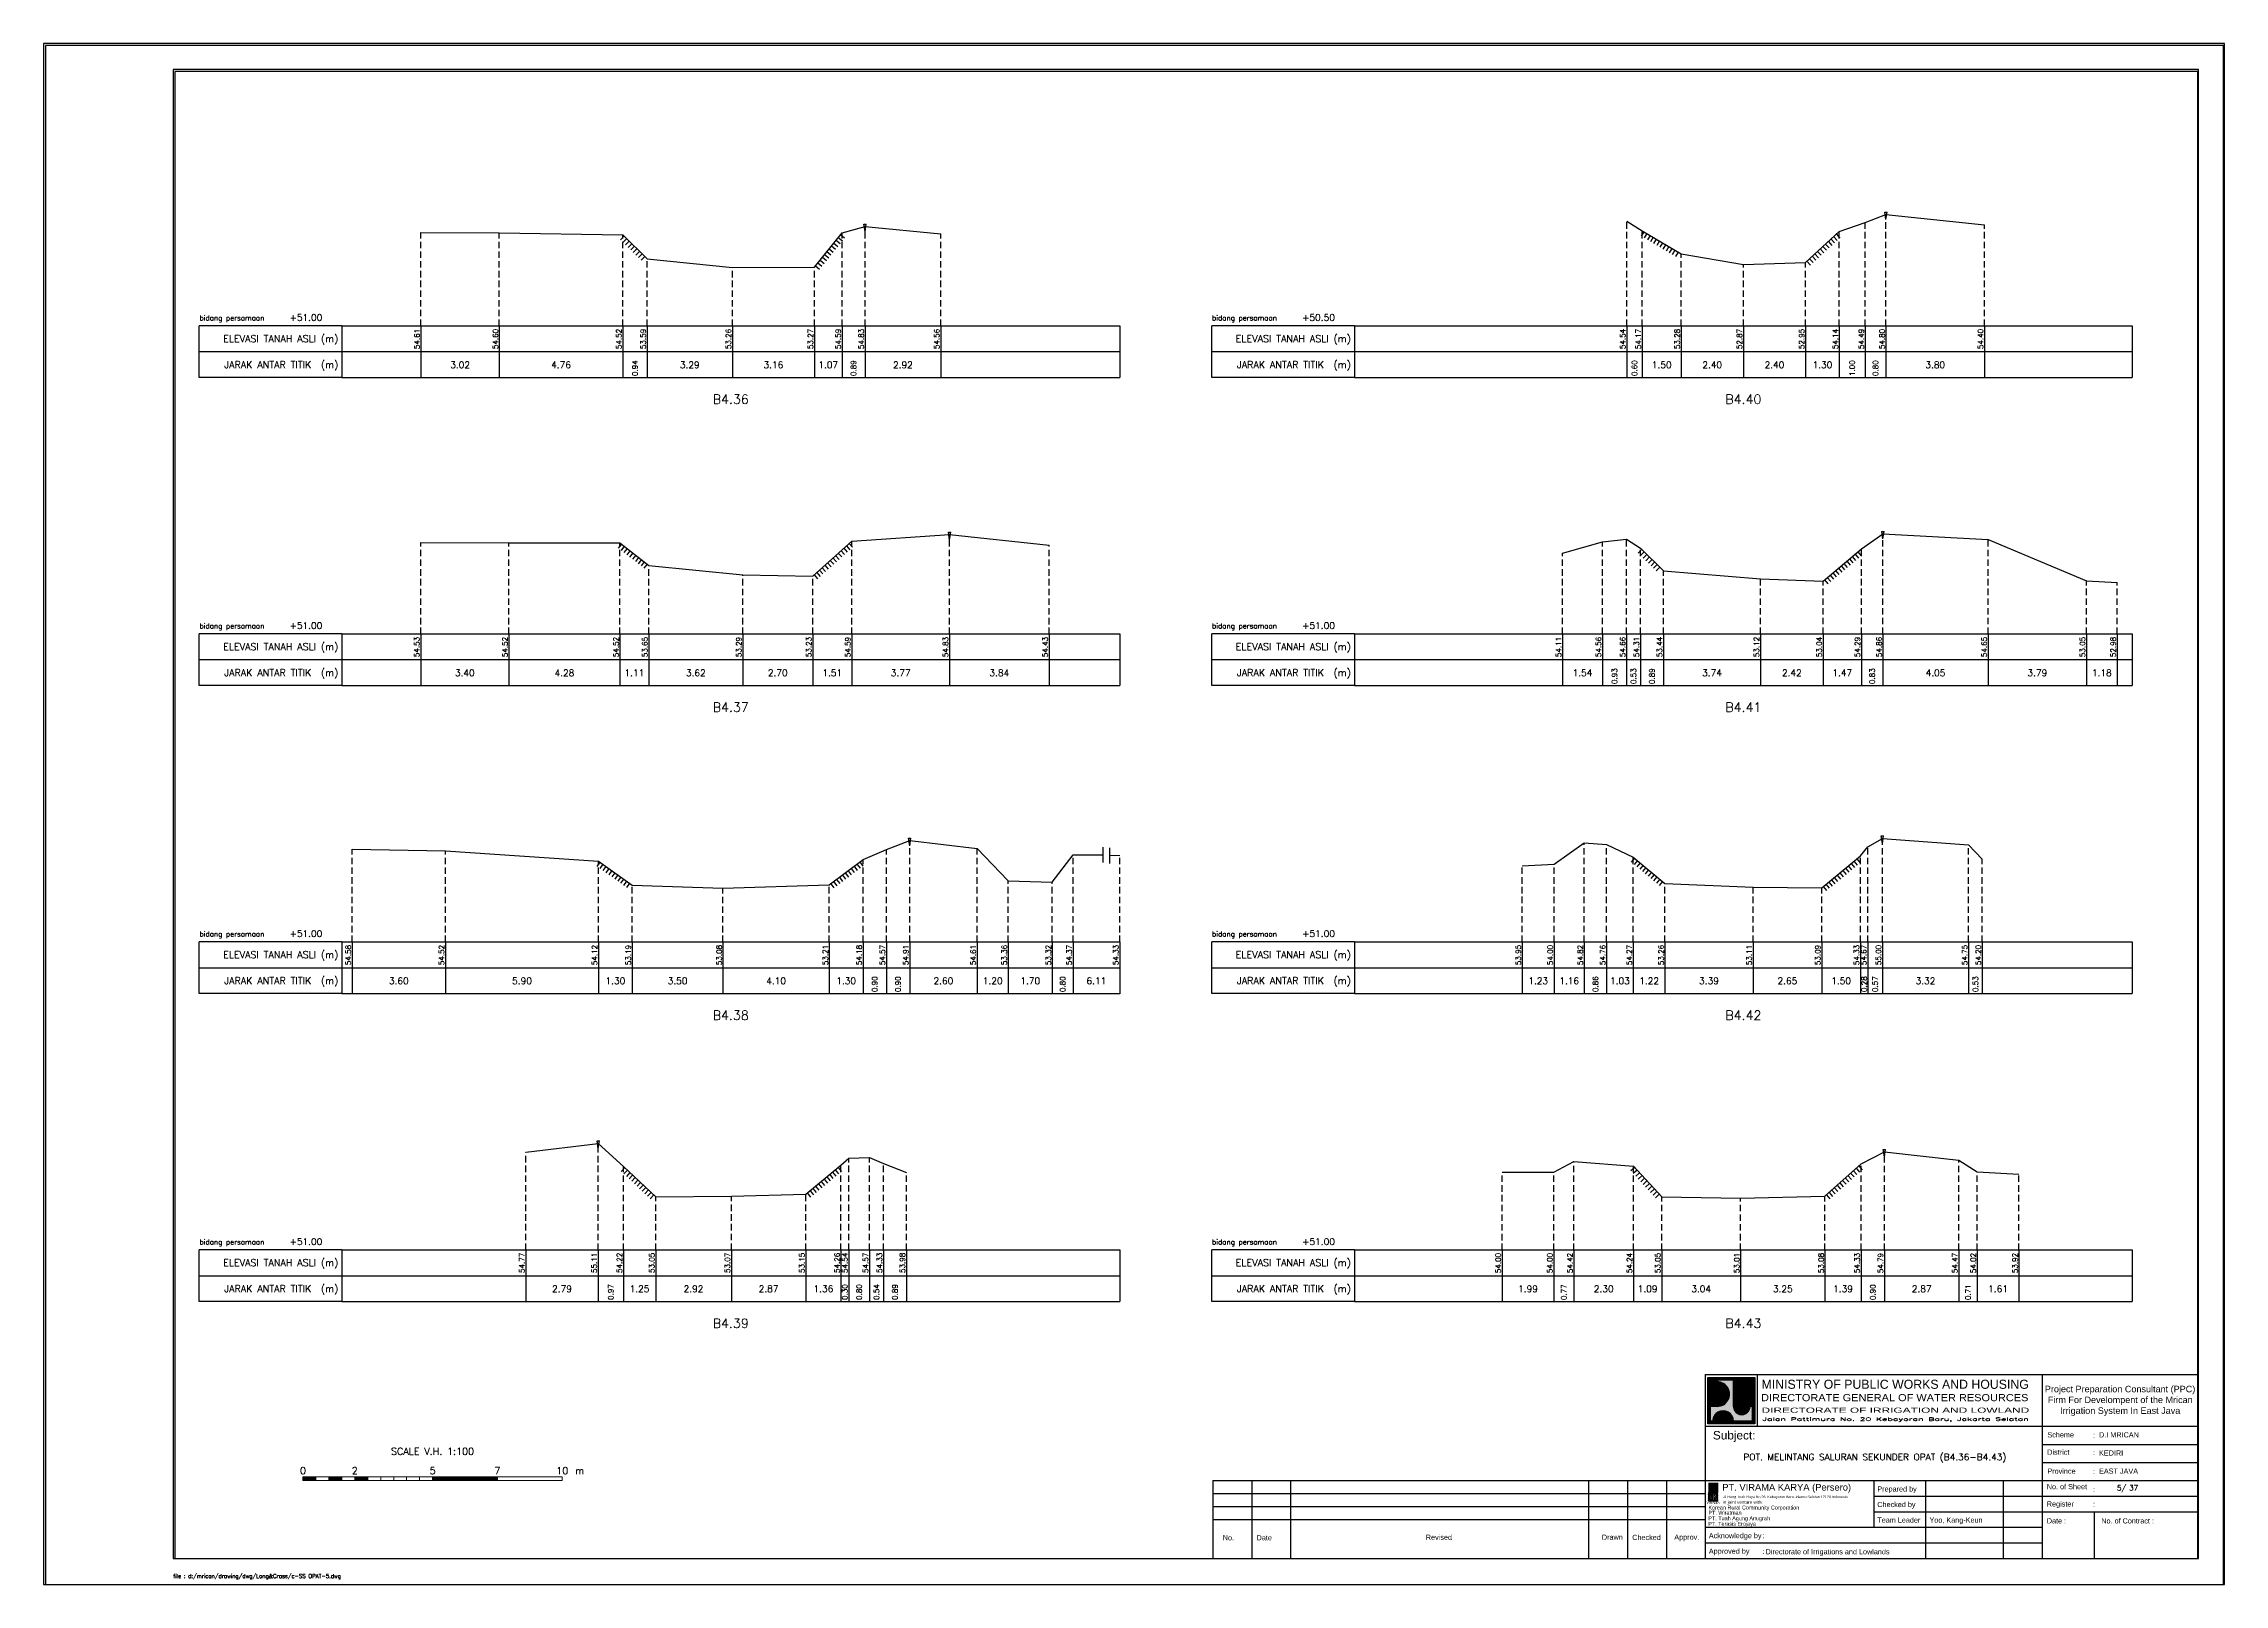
# Model space of a CAD drawing. Header units: inches. Extents: x -11 to 3175, y -842 to -783.
# Drawn here: x 339 to 423.1, y -842 to -782.6 of the extents above; entities that cross this region are included whole.
import ezdxf
from ezdxf.enums import TextEntityAlignment as Align

# ---------------------------------------------------------------- set-up
doc = ezdxf.new("R2010")
doc.units = ezdxf.units.IN
doc.header["$MEASUREMENT"] = 0
doc.linetypes.add('DASHED2', pattern=[0.375, 0.25, -0.125])
doc.layers.add('KOP', color=7, linetype='Continuous')
doc.layers.add('pelengkap', color=7, linetype='Continuous')
doc.styles.add('ARIAL', font='arial.ttf')
doc.styles.add('battang01', font='arial.ttf')
doc.styles.add('L100', font='simplex.shx', dxfattribs={"height": 0.254})
doc.styles.add('L140', font='simplex.shx', dxfattribs={"height": 0.356})
doc.styles.add('L60', font='simplex.shx', dxfattribs={"height": 0.152})
doc.styles.add('L80', font='simplex.shx', dxfattribs={"height": 0.203})
doc.styles.add('ROMANS-N', font='ROMANS.SHX', dxfattribs={"width": 0.8})
doc.styles.add('SONDU', font='arial.ttf')
doc.styles.get("Standard").update_dxf_attribs({"font": 'simplex.shx'})
doc.styles.add('STYLE1', font='arial.ttf', dxfattribs={"height": 0.2})
pattern_1 = [(45, (0, 0), (-0.08838834764831843, 0.08838834764831845), [])]

# ---------------------------------------------------------------- blocks, each defined once
blk = doc.blocks.new('kop')
at = {"layer": 'KOP'}
h = blk.add_hatch(color=3, dxfattribs=at)
h.paths.add_polyline_path([(609.8653532927285, 69.7965174242664), (591.8076082223538, 69.7965174242664), (591.8076082223538, 51.90947071793616), (609.8653532927285, 51.90947071793616)])
h.paths.add_polyline_path([(592.1020534932645, 52.24844148547069), (592.1020534932645, 69.50460869670152), (609.5341911203627, 69.50460869670152), (609.5341911203627, 52.24844148547069)], flags=16)
edge = h.paths.add_edge_path(flags=0)
edge.add_line((608.873529834174, 52.90910277674104), (601.6712012034158, 52.90910277674104))
edge.add_ellipse((597.6820295724688, 52.91975268540099), major_axis=(2.820780363398898, 2.820780363398898), ratio=0.9999999999999934, start_angle=314.8470375744171, end_angle=495.1529624255826)
edge.add_line((593.6928579415221, 52.90910277674104), (592.7627147794652, 52.90910277674104))
edge.add_line((592.7627147794651, 52.90910277674104), (592.7627147794651, 58.62619728620361))
edge.add_line((592.7627147794651, 58.62619728620368), (595.428986556629, 58.62619728620368))
edge.add_ellipse((595.4289865566291, 63.36824099147847), major_axis=(-3.353131261170752, 3.353131261170752), ratio=0.9999999999999983, start_angle=134.9999999999999, end_angle=314.9999999999999)
edge.add_line((595.4289865566291, 68.11028469675327), (595.4289865566291, 68.84394741944757))
edge.add_line((595.4289865566291, 68.84394741944752), (601.6547436091821, 68.84394741944752))
edge.add_line((601.6547436091821, 68.84394741944752), (601.6547436091821, 58.59413430307072))
edge.add_ellipse((604.8563547331537, 58.62619728605213), major_axis=(2.263994459030571, 2.263994459030571), ratio=0.9999999999991376, start_angle=135.5737774266452, end_angle=315.0000000026869)
edge.add_line((608.0581264027169, 58.62619728620368), (608.873529834174, 58.62619728620368))
edge.add_line((608.873529834174, 58.62619728620368), (608.873529834174, 52.9091027767411))
h = blk.add_hatch(dxfattribs=at)
h.set_pattern_fill('ANSI31', color=21)
h.set_pattern_definition(pattern_1)
h.paths.add_polyline_path([(609.5341911203627, 69.50460869670152), (592.1020534932645, 69.50460869670152), (592.1020534932645, 52.24844148547069), (609.5341911203627, 52.24844148547069)])
edge = h.paths.add_edge_path(flags=16)
edge.add_line((608.0581264038578, 58.62619728331649), (608.873529834174, 58.62619728331649))
edge.add_line((608.873529834174, 58.62619728331649), (608.873529834174, 52.90910277674104))
edge.add_line((608.873529834174, 52.90910277674104), (601.6712012043477, 52.90910277674104))
edge.add_ellipse((597.6820295732255, 52.91975268530538), major_axis=(-2.820780363950464, 2.820780363950464), ratio=0.9999999999999999, start_angle=224.8470375717975, end_angle=405.1529624282025)
edge.add_line((593.6928579421033, 52.90910277674104), (592.7627147794651, 52.90910277674104))
edge.add_line((592.7627147794651, 52.90910277674104), (592.7627147794651, 58.62619728331649))
edge.add_line((592.7627147794651, 58.62619728331649), (595.4289865705781, 58.62619728331649))
edge.add_ellipse((595.4289865571182, 63.3682409894528), major_axis=(-3.353131262124677, 3.353131262124677), ratio=0.9999999999999912, start_angle=134.9999999999997, end_angle=314.9999999999998)
edge.add_line((595.4289865571182, 68.11028469676671), (595.4289865571182, 68.84394741944752))
edge.add_line((595.4289865571182, 68.84394741944752), (601.6547436095548, 68.84394741944752))
edge.add_line((601.6547436095548, 68.84394741944752), (601.6547436095548, 58.5941344047481))
edge.add_ellipse((604.8563547345466, 58.62619728331649), major_axis=(-2.263994459341034, 2.263994459341035), ratio=0.999999999999965, start_angle=45.57377555810933, end_angle=225.000000000001)
h = blk.add_hatch(color=3, dxfattribs=at)
edge = h.paths.add_edge_path()
edge.add_line((601.6547436091821, 68.84394741944752), (595.4289865566291, 68.84394741944752))
edge.add_line((595.4289865566291, 68.84394741944752), (595.4289865566291, 68.11028469675321))
edge.add_ellipse((595.4289865566291, 63.36824099147847), major_axis=(-3.353131261170759, 3.353131261170758), ratio=0.9999999999999979, start_angle=134.9999999999999, end_angle=314.99999999999994, ccw=False)
edge.add_line((595.4289865566291, 58.62619728620368), (592.7627147794652, 58.62619728620368))
edge.add_line((592.7627147794651, 58.62619728620368), (592.7627147794651, 52.9091027767411))
edge.add_line((592.7627147794651, 52.90910277674104), (593.692857941522, 52.90910277674104))
edge.add_ellipse((597.6820295724688, 52.91975268540099), major_axis=(-2.820780363398898, 2.820780363398898), ratio=0.9999999999999934, start_angle=-135.1529624255826, end_angle=45.15296242558293, ccw=False)
edge.add_line((601.6712012034156, 52.90910277674104), (608.8735298341738, 52.90910277674104))
edge.add_line((608.873529834174, 52.90910277674104), (608.873529834174, 58.62619728620361))
edge.add_line((608.873529834174, 58.62619728620368), (608.0581264027169, 58.62619728620368))
edge.add_ellipse((604.856354733136, 58.62619728987087), major_axis=(2.263994459042317, 2.263994459042318), ratio=0.9999999999997576, start_angle=134.426222510409, end_angle=314.999999934367, ccw=False)
edge.add_line((601.6547436091821, 58.65826027636805), (601.6547436091821, 68.8439474194476))
h = blk.add_hatch(dxfattribs=at)
h.set_pattern_fill('ANSI31', color=41)
h.set_pattern_definition(pattern_1)
h.paths.add_polyline_path([(595.5939701222399, 25.44229578518152), (591.9923714647559, 25.44229578518152), (591.9923714647559, 22.12011222587194), (595.5939701222399, 22.12011222587194)])
h.paths.add_polyline_path([(594.8290399212113, 23.80107538915849), (595.486404190889, 22.50553331270966), (594.9518442189607, 22.50553331270966), (594.3704352444638, 23.59173922572727), (594.3704352444638, 22.50553331270966), (593.8526512319377, 22.50553331270966), (593.8526512319377, 24.7253559070662), (593.2416323709347, 22.50553331270966), (592.8436656118323, 22.50553331270966), (592.1206616099082, 25.0450254569166), (592.6728596590955, 25.0450254569166), (593.0257276515837, 23.53939475651638), (593.4088768836065, 25.0450254569166), (594.3704352444638, 25.0450254569166), (594.3704352444638, 23.99209855350495), (594.8904903176194, 25.0450254569166), (595.4627761213299, 25.0450254569166)], flags=16)
at = {"color": 2}
blk.add_lwpolyline([(-49.29008735655361, -9.987386569675465), (790.6905617838997, -9.987386569675465), (790.6905617838997, 583.2926438577114), (-49.29008735655361, 583.2926438577114)], close=True, dxfattribs=at)
at = {"color": 6}
blk.add_lwpolyline([(0.6493091440684111, 0.0004927304488262507), (780.7026824837753, 0.0004927304488262507), (780.7026824837753, 573.3047645575871), (0.6493091440684111, 573.3047645575871)], close=True, dxfattribs=at)
at = {"layer": 'KOP', "color": 5}
for p, q in [((590.8030303217506, 70.96299432783698), (590.8030303217506, 29.98464833497903)), ((590.8030303217506, 70.96299432783698), (780.7026824837753, 70.96299432783698)), ((400.9033781597261, 29.98464833497903), (400.9033781597261, 0.0004927304488262507)), ((400.9033781597261, 29.98464833497903), (590.8030303217506, 29.98464833497903)), ((590.8030303217506, 29.98464833497903), (590.8030303217506, 0.0004927304488262507))]:
    blk.add_line(p, q, dxfattribs=at)
at = {"layer": 'KOP', "color": 3}
for p, q in [((591.8076082223538, 69.7965174242664), (609.8653532927285, 69.7965174242664)), ((591.8076082223538, 51.90947071793616), (591.8076082223538, 69.7965174242664)), ((592.1020534932645, 69.50460869670152), (609.5341911203627, 69.50460869670152)), ((592.1020534932645, 52.24844148547069), (592.1020534932645, 69.50460869670152)), ((595.4289865571182, 68.84394741502373), (595.4289865571182, 68.1102846954029)), ((595.4289865566291, 68.84394741944752), (601.6547436091821, 68.84394741944752)), ((601.6547436095548, 58.59413430414176), (601.6547436095548, 68.84394741502373)), ((609.5341911203627, 69.50460869670152), (609.5341911203627, 52.24844148547069)), ((609.8653532927285, 69.7965174242664), (609.8653532927285, 51.90947071793616)), ((609.8653532927285, 51.90947071793616), (591.8076082223538, 51.90947071793616)), ((609.5341911203627, 52.24844148547069), (592.1020534932645, 52.24844148547069)), ((592.7627147794651, 52.90910277674104), (592.7627147794651, 58.62619728620368)), ((595.4289865571182, 58.62619728331649), (592.7627147799426, 58.62619728331649)), ((593.6928579415221, 52.90910277674104), (592.7627147794651, 52.90910277674104)), ((608.873529834174, 52.90910277674104), (601.6712012034156, 52.90910277674104)), ((608.8735298352565, 58.62619728331649), (608.0581264038578, 58.62619728331649)), ((608.873529834174, 58.62619728620368), (608.873529834174, 52.90910277674104)), ((720.7343712747147, 43.97725428375983), (780.7026824837753, 43.97725428375983)), ((720.7343712747147, 36.98095130936949), (780.7026824837753, 36.98095130936949)), ((415.895455961991, 29.98464833497903), (415.895455961991, 0.0004927304488262507)), ((430.8875337642562, 29.98464833497903), (430.8875337642562, 0.0004927304488262507)), ((545.8267969149554, 29.98464833497903), (545.8267969149554, 0.0004927304488262507)), ((560.8188747172203, 29.98464833497903), (560.8188747172203, 0.0004927304488262507)), ((575.8109525194855, 29.98464833497903), (575.8109525194855, 0.0004927304488262507)), ((655.7687007982327, 29.98464833497903), (655.7687007982327, 11.99415497226093)), ((675.7581378679197, 29.98464833497903), (675.7581378679197, 0.0004927304488262507)), ((705.7422934724498, 29.98464833497903), (705.7422934724498, 0.0004927304488262507)), ((400.9033781597261, 24.98728906755738), (590.8030303217506, 24.98728906755738)), ((400.9033781597261, 19.98992980013563), (590.8030303217506, 19.98992980013563)), ((655.7687007982327, 23.98781721407303), (720.7343712747147, 23.98781721407303)), ((655.7687007982327, 17.99098609316704), (720.7343712747147, 17.99098609316704)), ((720.7343712747147, 23.98781721407303), (780.7026824837753, 23.98781721407303)), ((720.7343712747147, 17.99098609316704), (780.7026824837753, 17.99098609316704)), ((740.7238083444017, 17.99098609316704), (740.7238083444017, 0.0004927304488262507)), ((400.9033781597261, 14.99257053271398), (590.8030303217506, 14.99257053271398)), ((590.8030303217506, 5.997323851354935), (720.7343712747147, 5.997323851354935))]:
    blk.add_line(p, q, dxfattribs=at)
at = {"layer": 'KOP', "color": 4}
for p, q in [((610.7924673914374, 70.96299432783698), (610.7924673914374, 50.97355725815018)), ((720.7343712747147, 70.96299432783698), (720.7343712747147, 0.0004927304488262507)), ((590.8030303217506, 50.97355725815018), (720.7343712747147, 50.97355725815018)), ((720.7343712747147, 50.97355725815018), (780.7026824837753, 50.97355725815018)), ((590.8030303217506, 29.98464833497903), (720.7343712747147, 29.98464833497903)), ((720.7343712747147, 29.98464833497903), (780.7026824837753, 29.98464833497903)), ((590.8030303217506, 11.99415497226093), (720.7343712747147, 11.99415497226093))]:
    blk.add_line(p, q, dxfattribs=at)
at = {"layer": 'KOP', "color": 41}
blk.add_line((595.5939701222399, 22.12011222587194), (591.9923714647559, 22.12011222587194), dxfattribs=at)
for points in [[(591.9923714647559, 25.44229578518152), (595.5939701222399, 25.44229578518152)], [(592.2042302093139, 25.44229578518152), (592.4160889538717, 25.44229578518152)], [(592.6279476984296, 25.44229578518152), (592.8398064429874, 25.44229578518152)], [(593.0516651875452, 25.44229578518152), (593.2635239321031, 25.44229578518152)], [(593.475382676661, 25.44229578518152), (593.6872414212188, 25.44229578518152)], [(593.8991001657766, 25.44229578518152), (594.1109589103345, 25.44229578518152)], [(594.3228176548924, 25.44229578518152), (594.5346763994503, 25.44229578518152)], [(594.7465351440081, 25.44229578518152), (594.958393888566, 25.44229578518152)], [(595.1702526331238, 25.44229578518152), (595.3821113776818, 25.44229578518152)], [(592.1206616099082, 25.0450254569166), (592.6728596590955, 25.0450254569166)], [(592.1206616099082, 25.0450254569166), (592.8436656118323, 22.50553331270964)], [(592.6728596590955, 25.04502545691657), (593.0257276515837, 23.53939475651638), (593.4088768836065, 25.04502545691663)], [(592.8436656118323, 22.50553331270966), (593.2416323709347, 22.50553331270966)], [(593.2416323709347, 22.50553331270964), (593.8526512319377, 24.7253559070662)], [(593.4088768836065, 25.0450254569166), (594.3704352444638, 25.0450254569166)], [(593.8526512319377, 22.50553331270966), (593.8526512319377, 24.7253559070662)], [(593.8526512319377, 22.50553331270966), (594.3704352444638, 22.50553331270966)], [(594.3704352444638, 25.0450254569166), (594.3704352444638, 23.99209855350495)], [(594.3704352444638, 23.99209855350495), (594.8904903176194, 25.04502545691664)], [(594.9518442189607, 22.50553331270961), (594.3704352444638, 23.59173922572727)], [(594.3704352444638, 23.59173922572727), (594.3704352444638, 22.50553331270966)], [(594.8290399212113, 23.80107538915849), (595.4627761213299, 25.04502545691658)], [(594.8290399212113, 23.80107538915849), (595.486404190889, 22.50553331270966)], [(594.8904903176194, 25.0450254569166), (595.4627761213299, 25.0450254569166)], [(594.9518442189607, 22.50553331270966), (595.486404190889, 22.50553331270966)]]:
    blk.add_lwpolyline(points, dxfattribs=at)
at = {"layer": 'KOP', "color": 42}
for points in [[(592.1962927759001, 29.11418325926331), (592.1962927759001, 25.44229578518152)], [(592.5354066955362, 29.11418325926331), (592.5354066955362, 25.44229578518152)], [(592.9591241846518, 29.11418325926331), (592.9591241846518, 25.44229578518152)], [(593.3828416737675, 29.11418325926331), (593.3828416737675, 25.44229578518152)], [(593.8065591628832, 29.11418325926331), (593.8065591628832, 25.44229578518152)], [(594.2302766519989, 29.11418325926331), (594.2302766519989, 25.44229578518152)], [(594.6539941411147, 29.11418325926331), (594.6539941411147, 25.44229578518152)], [(595.0777116302304, 29.11418325926331), (595.0777116302304, 25.44229578518152)], [(595.5014291193462, 29.11418325926331), (595.5014291193462, 25.44229578518152)]]:
    blk.add_lwpolyline(points, dxfattribs=at)
at = {"layer": 'KOP', "color": 3}
for centre, major_axis, ratio, start_param, end_param in [((595.4289865571182, 63.3682409894528), (-3.353131262124677, 3.353131262124677), 0.9999999999999912, 2.35619449019234, 5.497787143782134), ((597.6820295732255, 52.91975268530538), (-2.820780363950464, 2.820780363950464), 0.9999999999999998, 3.924321118983262, 7.071253168581014), ((604.8563547345466, 58.62619728331649), (-2.263994459341034, 2.263994459341035), 0.9999999999999651, 0.7853981633974656, 3.926990816987259)]:
    blk.add_ellipse(centre, major_axis=major_axis, ratio=ratio, start_param=start_param, end_param=end_param, dxfattribs=at)
at = {"layer": 'KOP', "color": 5, "style": 'SONDU'}
for s, height, width, p, p2 in [('MINISTRY OF PUBLIC WORKS AND HOUSING', 3.49815148719519, 0.9710490151369037, (612.4932982688147, 65.39724920043633), (715.583635835389, 65.39724920043633)), ('DIRECTORATE GENERAL OF WATER RESOURCES', 2.748547597081934, 1.100714376561997, (612.3259886324004, 60.61804978528377), (715.4154333181652, 60.61804978528377)), ('DIRECTORATE OF IRRIGATION AND LOWLAND', 1.99894370696868, 1.63875262601232, (612.5247331509995, 56.15346481889102), (715.7518429621628, 56.15346481889102))]:
    blk.add_text(s, height=height, dxfattribs=dict(at, width=width)).set_placement(p, p2, align=Align.FIT)
at = {"layer": 'KOP', "color": 3, "style": 'ROMANS-N', "width": 1.832260783358812}
blk.add_text('Jalan Pattimura No. 20 Kebayoran Baru, Jakarta Selatan', height=1.249339816855425, dxfattribs=at).set_placement((612.7914110984061, 53.0739527913797), (715.583635835389, 53.0739527913797), align=Align.FIT)
at = {"layer": 'KOP', "color": 5, "style": 'ARIAL'}
blk.add_text('Subject:', height=3.252150442789123, dxfattribs=at).set_placement((593.7538629287924, 45.86653647040268))
at = {"layer": 'KOP', "color": 3}
for s, height, style, p in [('Scheme', 1.99894370696868, 'battang01', (722.7467307064071, 46.65722556886666)), ('District', 1.99894370696868, 'battang01', (722.6754973804648, 39.96707763894264)), (':', 1.99894370696868, 'battang01', (740.368327375754, 46.56012324452533)), ('D.I MRICAN', 1.99894370696868, 'battang01', (742.6585068305885, 46.65722556886666)), ('Province', 1.99894370696868, 'battang01', (722.7467307064071, 32.66461962008597)), (':', 1.99894370696868, 'battang01', (740.368327375754, 32.56751729574452)), (':', 1.99894370696868, 'battang01', (740.382074427338, 39.86997531646293)), ('KEDIRI', 1.99894370696868, 'battang01', (742.6585068305885, 39.66092259447632)), ('EAST JAVA', 1.99894370696868, 'battang01', (742.6585068305885, 32.66461962008597)), ('Prepared by', 1.99894370696868, 'battang01', (657.1430811109453, 25.78808395849862)), ('No. of Sheet ', 1.99894370696868, 'battang01', (722.520620818671, 26.67669459981798)), (':', 1.99894370696868, 'battang01', (740.3764858407951, 25.61838168175072)), ('in joint venture with:', 1.249339816855425, 'SONDU', (597.5578460284455, 21.07202452231022)), ('Checked by', 1.99894370696868, 'battang01', (657.1430811109453, 19.79125283759251)), ('Register', 1.99894370696868, 'battang01', (722.520620818671, 20.01807698302375)), (':', 1.99894370696868, 'battang01', (740.3598310849088, 19.92097465868241)), ('No.', 2, 'STYLE1', (404.7326663119579, 6.989602865739329)), ('Date', 2, 'STYLE1', (417.7761580577991, 6.989602865739329)), ('Revised', 2, 'STYLE1', (483.0371936477145, 7.169341252978228)), ('Drawn', 2, 'STYLE1', (550.9231662973559, 7.182965166626985)), ('Checked', 2, 'STYLE1', (562.6224972631348, 7.108401592637279)), ('Approv.', 2, 'STYLE1', (578.86250988613, 7.205550314016108)), ('Acknowledge by', 1.99894370696868, 'battang01', (592.1774106344633, 7.797590595780406)), (':', 1.99894370696868, 'battang01', (612.7647815001492, 7.813086169812294)), ('Team Leader', 1.99894370696868, 'battang01', (657.1430811109453, 13.79442171668651)), ('Yoo, Kang-Keun', 1.99894370696868, 'battang01', (677.261691985017, 13.79442171668651)), ('Date :', 1.99894370696868, 'battang01', (722.520620818671, 13.48542904786333)), ('No. of Contract :', 1.99894370696868, 'battang01', (743.5203251274443, 13.48542904786333)), ('Approved by', 1.99894370696868, 'battang01', (592.1774106344633, 1.800759474874411)), (':', 1.99894370696868, 'battang01', (612.8062382028575, 1.771932832116903)), ('Directorate of Irrigations and Lowlands', 1.99894370696868, 'battang01', (614.0846811434608, 1.594699671224788))]:
    blk.add_text(s, height=height, dxfattribs=dict(at, style=style)).set_placement(p)
at = {"layer": 'KOP', "color": 6, "style": 'SONDU'}
blk.add_text('PT. VIRAMA KARYA (Persero)', height=2.580944750812598, dxfattribs=at).set_placement((597.3630730504415, 26.14584984606049))
at = {"layer": 'KOP', "color": 42, "style": 'SONDU'}
blk.add_text('VIRAMA', height=0.9417941134961573, dxfattribs=at).set_placement((591.2959839900191, 21.03873930941651))
at = {"layer": 'KOP', "color": 4, "style": 'SONDU'}
for s, p in [('Korean Rural Community Corporation', (592.0172325651579, 18.85809622764893)), ('PT. Wiratman', (592.0172325651579, 16.86431729777243)), ('PT. Terasis Erojaya', (591.9444979581187, 12.58833032325808)), ('PT. Tuah Agung Anugrah', (591.9984246368545, 14.73155498450907))]:
    blk.add_text(s, height=1.49920778022651, dxfattribs=at).set_placement(p)
at = {"layer": 'KOP', "color": 3, "insert": (719.8583502723425, 60.76950394133539), "char_height": 2.49867963371085, "width": 61.43936713392102, "attachment_point": 4, "style": 'SONDU'}
blk.add_mtext('\\pi1.9124;Project Preparation Consultant (PPC)\\P\\pi3.0493;Firm For Develompent of the Mrican \\P\\pi7.7731;Irrigation System In East Java', dxfattribs=at)
at = {"layer": 'KOP', "color": 2, "insert": (597.5716775050441, 24.25098294227902), "char_height": 0.9994718534843399, "width": 48.71807324837515, "attachment_point": 1, "style": 'SONDU'}
blk.add_mtext('Jl. Hang Tuah Raya No.26, Kebayoran Baru Jakarta Selatan 12120 Indonesia', dxfattribs=at)
blk = doc.blocks.new('*X6')
at = {"color": 0}
for p, q in [((20000, 6250), (25000, 6250)), ((20000, 6200), (25000, 6200)), ((20000, 6150), (25000, 6150)), ((20000, 6100), (25000, 6100)), ((20000, 6050), (25000, 6050))]:
    blk.add_line(p, q, dxfattribs=at)
blk = doc.blocks.new('*X5')
at = {"color": 0}
for p, q in [((14000, 6250), (15000, 6250)), ((14000, 6200), (15000, 6200)), ((14000, 6150), (15000, 6150)), ((14000, 6100), (15000, 6100)), ((14000, 6050), (15000, 6050))]:
    blk.add_line(p, q, dxfattribs=at)
blk = doc.blocks.new('*X3')
at = {"color": 0}
for p, q in [((10000, 6250), (11000, 6250)), ((10000, 6200), (11000, 6200)), ((10000, 6150), (11000, 6150)), ((10000, 6100), (11000, 6100)), ((10000, 6050), (11000, 6050))]:
    blk.add_line(p, q, dxfattribs=at)
blk = doc.blocks.new('*X4')
at = {"color": 0}
for p, q in [((12000, 6250), (13000, 6250)), ((12000, 6200), (13000, 6200)), ((12000, 6150), (13000, 6150)), ((12000, 6100), (13000, 6100)), ((12000, 6050), (13000, 6050))]:
    blk.add_line(p, q, dxfattribs=at)
blk = doc.blocks.new('c100')
at = {"color": 2}
blk.add_lwpolyline([(-5, -1), (79.10000000000002, -1), (79.10000000000002, 58.4), (-5, 58.4)], close=True, dxfattribs=at)
at = {"color": 6}
blk.add_lwpolyline([(0, 0), (78.10000000000002, 0), (78.10000000000002, 57.4), (3.516176065587739e-15, 57.4)], close=True, dxfattribs=at)
at = {"color": 3, "lineweight": 0}
for points in [[(5, 3), (5.5, 3), (5.5, 3.15), (5, 3.15)], [(5.5, 3), (6, 3), (6, 3.15), (5.5, 3.15)], [(6, 3), (6.5, 3), (6.5, 3.15), (6, 3.15)], [(6.5, 3), (7, 3), (7, 3.15), (6.5, 3.15)], [(7, 3), (7.5, 3), (7.5, 3.15), (7, 3.15)], [(7.5, 3), (8, 3), (8, 3.15), (7.5, 3.15)], [(8, 3), (8.5, 3), (8.5, 3.15), (8, 3.15)], [(8.5, 3), (9, 3), (9, 3.15), (8.5, 3.15)], [(9, 3), (9.5, 3), (9.5, 3.15), (9, 3.15)], [(9.5, 3), (10, 3), (10, 3.15), (9.5, 3.15)], [(10, 3), (12.5, 3), (12.5, 3.15), (10, 3.15)], [(12.5, 3), (15, 3), (15, 3.15), (12.5, 3.15)]]:
    blk.add_lwpolyline(points, close=True, dxfattribs=at)
at = {"color": 1, "lineweight": 0, "xscale": 0.0005, "yscale": 0.0005, "zscale": 0.0005}
for name in ['*X3', '*X4', '*X5', '*X6']:
    blk.add_blockref(name, (0, 0), dxfattribs=at)
at = {"color": 3}
for s, p in [('SCALE V.H. 1:100', (10, 4)), ('0', (5, 3.25)), ('2', (7, 3.25)), ('5', (10, 3.25)), ('7', (12.5, 3.25)), ('10', (15, 3.25))]:
    blk.add_text(s, height=0.27, dxfattribs=at).set_placement(p, align=Align.CENTER)
blk.add_text('m', height=0.27, dxfattribs=at).set_placement((15.5, 3.25))
blk = doc.blocks.new('das2')
at = {"color": 5, "linetype": 'Continuous'}
for q in [(0, 1), (17.75, 0.9999999999999973)]:
    blk.add_line((2.75, 1), q, dxfattribs=at)
at = {"color": 3, "linetype": 'Continuous'}
for p, q in [((2.75, 1), (2.75, 0)), ((17.75, 0.9999999999999973), (17.75, -2.664535259100376e-15)), ((0, 0.5000000000000004), (17.75, 0.4999999999999973)), ((2.75, 0), (0, 0)), ((2.75, 0), (17.75, -2.664535259100376e-15))]:
    blk.add_line(p, q, dxfattribs=at)
blk.add_lwpolyline([(0, 0), (0, 1)], dxfattribs=at)
blk.add_text('bidang persamaan', height=0.1, dxfattribs=at).set_placement((0.005000000000000004, 1.100000000000001))
at = {"color": 5, "linetype": 'Continuous'}
for s, p in [('ELEVASI TANAH ASLI (m)', (2.683279515513197, 0.6825000000000001)), ('JARAK ANTAR TITIK  (m)', (2.683279515513197, 0.1825000000000001))]:
    blk.add_text(s, height=0.135, dxfattribs=at).set_placement(p, align=Align.RIGHT)
blk = doc.blocks.new('gbrpatok')
at = {"color": 2, "linetype": 'Continuous'}
for p, q in [((-0.0004517254713327645, 0.0009574234873781506), (0.0004517254713327645, 0.0009574234873781506)), ((0, -0.001962284437723838), (-0.0004517254713327645, 0.0009574234873781506)), ((0, -0.001962284437723838), (0.0004517254713327645, 0.0009574234873781506))]:
    blk.add_line(p, q, dxfattribs=at)

msp = doc.modelspace()

# ---------------------------------------------------------------- linework, layer by layer
at = {"color": 2, "linetype": 'Continuous', "lineweight": -3}
for p, q in [((369.791947689581, -789.8929198831178), (370.6796255585811, -789.6529198831179)), ((370.6796255585811, -789.6529198831179), (373.596039966581, -789.9319198831179)), ((400.0496095223857, -789.4441095227849), (400.6496095223857, -789.8141095227849)), ((408.2496095223857, -789.8441095227848), (409.2496095223857, -789.4971095227849)), ((409.2496095223857, -789.4971095227849), (410.0496095223857, -789.1881095227849)), ((410.0496095223857, -789.1881095227849), (413.8496095223857, -789.5841095227848)), ((353.550267138581, -789.8789198831179), (356.573824448581, -789.8889198831179)), ((356.573824448581, -789.8889198831179), (361.338101432581, -789.9669198831178)), ((361.338101432581, -789.9669198831178), (362.2735938545811, -790.9009198831178)), ((368.7256253025811, -791.2179198831178), (369.791947689581, -789.8929198831178)), ((400.6496095223857, -789.8141095227849), (402.1496095223857, -790.7091095227848)), ((406.9496095223857, -791.0361095227848), (408.2496095223857, -789.8441095227848)), ((362.2735938545811, -790.9009198831178), (365.561855536581, -791.2269198831178)), ((365.561855536581, -791.2269198831178), (368.7256253025811, -791.2179198831178)), ((402.1496095223857, -790.7091095227848), (404.5496095223857, -791.1151095227849)), ((404.5496095223857, -791.1151095227849), (406.9496095223857, -791.0361095227848)), ((353.5417477860634, -801.8348502439985), (356.9444102860634, -801.8398502439985)), ((356.9444102860634, -801.8398502439985), (361.2267676760633, -801.8488502439985)), ((361.2267676760633, -801.8488502439985), (362.3403092160634, -802.7168502439985)), ((368.6589087970634, -803.1318502439985), (370.1659464000634, -801.7758502439985)), ((370.1659464000634, -801.7758502439985), (373.9367738960634, -801.5308502439985)), ((373.9367738960634, -801.5308502439985), (377.7755971530634, -801.9298502439985)), ((397.5769988892237, -802.2500408893644), (399.1152207192237, -801.8030408893644)), ((399.1152207192237, -801.8030408893644), (400.0461648232236, -801.7030408893644)), ((400.0461648232236, -801.7030408893644), (400.5774004732236, -802.0490408893644)), ((400.5774004732236, -802.0490408893644), (401.4715947502236, -802.9220408893643)), ((407.6276243352236, -803.3200408893643), (409.0994680932237, -802.0740408893644)), ((409.0994680932237, -802.0740408893644), (409.9338025592236, -801.5000408893644)), ((409.9338025592236, -801.5000408893644), (413.9882758902236, -801.7140408893644)), ((413.9882758902236, -801.7140408893644), (417.7827302552236, -803.3100408893644)), ((362.3403092160634, -802.7168502439985), (365.9623968670634, -803.0748502439985)), ((365.9623968670634, -803.0748502439985), (368.6589087970634, -803.1318502439985)), ((401.4715947502236, -802.9220408893643), (405.2125534662237, -803.2400408893644)), ((405.2125534662237, -803.2400408893644), (407.6276243352236, -803.3200408893643)), ((417.7827302552236, -803.3100408893644), (418.9662778572236, -803.3810408893644)), ((409.3454550789925, -813.5660281707998), (409.9123421929925, -813.2410281707998)), ((409.9123421929925, -813.2410281707998), (413.2358659249925, -813.4890281707998)), ((350.8996092765189, -813.661939237762), (354.4996092765189, -813.713939237762)), ((354.4996092765189, -813.713939237762), (360.3996092765189, -814.116939237762)), ((369.2996092765189, -815.029939237762), (370.5996092765189, -814.0579392377621)), ((370.5996092765189, -814.0579392377621), (371.4996092765189, -813.666939237762)), ((371.4996092765189, -813.666939237762), (372.3996092765189, -813.327939237762)), ((372.3996092765189, -813.327939237762), (374.9996092765189, -813.631939237762)), ((374.9996092765189, -813.631939237762), (376.1996092765189, -814.880939237762)), ((377.8996092765189, -814.921939237762), (378.6996092765189, -813.868939237762)), ((378.6996092765189, -813.868939237762), (379.8496092765189, -813.8760890197457)), ((379.8496092765189, -813.5760890197457), (379.8496092765189, -814.1760890197456)), ((380.0996108206253, -813.6042152960867), (380.0996108206253, -814.2042152960867)), ((380.4996092765189, -813.906939237762), (380.0996108206253, -813.9042152960867)), ((397.2546384129925, -814.2390281707998), (398.4130323029925, -813.4140281707998)), ((398.4130323029925, -813.4140281707998), (399.2751571329925, -813.4790281707998)), ((399.2751571329925, -813.4790281707998), (400.3030715649925, -813.9630281707998)), ((400.3030715649925, -813.9630281707998), (401.5276673639925, -814.9820281707998)), ((407.5715517289925, -815.1450281707998), (409.0689869899925, -813.9090281707998)), ((409.0689869899925, -813.9090281707998), (409.3454550789925, -813.5660281707998)), ((413.2358659249925, -813.4890281707998), (413.7632237799925, -814.0390281707998)), ((360.3996092765189, -814.116939237762), (361.6996092765189, -815.0439392377621)), ((376.1996092765189, -814.880939237762), (377.8996092765189, -814.921939237762)), ((396.0225790229925, -814.2920281707998), (397.2546384129925, -814.2390281707998)), ((361.6996092765189, -815.0439392377621), (365.1996092765189, -815.156939237762)), ((365.1996092765189, -815.156939237762), (369.2996092765189, -815.029939237762)), ((401.5276673639925, -814.9820281707998), (404.9219140559925, -815.1270281707998)), ((404.9219140559925, -815.1270281707998), (407.5715517289925, -815.1450281707998)), ((357.5956344957887, -825.3348194978888), (360.3862862117887, -824.9978194978888)), ((360.3862862117887, -824.9978194978888), (361.3583283917887, -825.8838194978888)), ((368.3948858397887, -826.9558194978888), (369.7504025077887, -825.8418194978888)), ((369.7504025077887, -825.8418194978888), (370.0520346047887, -825.5658194978888)), ((370.0520346047887, -825.5658194978888), (370.8516235217887, -825.5368194978888)), ((370.8516235217887, -825.5368194978888), (371.3879926717887, -825.7728194978888)), ((371.3879926717887, -825.7728194978888), (372.2751732117887, -826.1228194978888)), ((397.2409746779769, -826.1110754686779), (398.0153283179769, -825.6970754686779)), ((398.0153283179769, -825.6970754686779), (400.3109995689769, -825.8760754686779)), ((407.6978699479769, -827.0340754686779), (409.0872679309769, -825.7840754686779)), ((409.0872679309769, -825.7840754686779), (409.9921491379769, -825.3260754686778)), ((409.9921491379769, -825.3260754686778), (412.8587891579768, -825.6400754686779)), ((412.8587891579768, -825.6400754686779), (413.5685977959769, -826.0970754686779)), ((361.3583283917887, -825.8838194978888), (362.6043369327887, -827.0568194978888)), ((395.2477814679769, -826.1100754686779), (397.2409746779769, -826.1110754686779)), ((400.3109995689769, -825.8760754686779), (401.4013491169769, -827.0580754686779)), ((413.5685977959769, -826.0970754686779), (415.1784322979769, -826.1900754686778)), ((362.6043369327887, -827.0568194978888), (365.5224054667887, -827.0378194978888)), ((365.5224054667887, -827.0378194978888), (368.3948858397887, -826.9558194978888)), ((401.4013491169769, -827.0580754686779), (404.4457137969769, -827.1070754686779)), ((404.4457137969769, -827.1070754686779), (407.6978699479769, -827.0340754686779))]:
    msp.add_line(p, q, dxfattribs=at)
at = {"color": 1, "linetype": 'DASHED2', "lineweight": -3}
for p, q in [((370.6796255585811, -793.4869198831178), (370.6796255585811, -789.6529198831179)), ((400.0496095223857, -793.4871095227849), (400.0496095223857, -789.4441095227849)), ((409.2496095223857, -793.4871095227849), (409.2496095223857, -789.4971095227849)), ((410.0496095223857, -793.4871095227849), (410.0496095223857, -789.1881095227849)), ((413.8496095223857, -793.4871095227849), (413.8496095223857, -789.5841095227848)), ((353.550267138581, -793.4869198831178), (353.550267138581, -789.8789198831179)), ((356.573824448581, -793.4869198831178), (356.573824448581, -789.8889198831179)), ((361.338101432581, -793.4869198831178), (361.338101432581, -789.9669198831178)), ((369.791947689581, -793.4869198831178), (369.791947689581, -789.8929198831178)), ((373.596039966581, -793.4869198831178), (373.596039966581, -789.9319198831179)), ((400.6496095223857, -793.4871095227849), (400.6496095223857, -789.8141095227849)), ((408.2496095223857, -793.4871095227849), (408.2496095223857, -789.8441095227848)), ((362.2735938545811, -793.4869198831178), (362.2735938545811, -790.9009198831178)), ((365.561855536581, -793.4869198831178), (365.561855536581, -791.2269198831178)), ((368.7256253025811, -793.4869198831178), (368.7256253025811, -791.2179198831178)), ((402.1496095223857, -793.4871095227849), (402.1496095223857, -790.7091095227848)), ((404.5496095223857, -793.4871095227849), (404.5496095223857, -791.1151095227849)), ((406.9496095223857, -793.4871095227849), (406.9496095223857, -791.0361095227848)), ((353.5417477860634, -805.3638502439985), (353.5417477860634, -801.8348502439985)), ((356.9444102860634, -805.3638502439985), (356.9444102860634, -801.8398502439985)), ((361.2267676760633, -805.3638502439985), (361.2267676760633, -801.8488502439985)), ((370.1659464000634, -805.3638502439985), (370.1659464000634, -801.7758502439985)), ((373.9367738960634, -805.3638502439985), (373.9367738960634, -801.5308502439985)), ((377.7755971530634, -805.3638502439985), (377.7755971530634, -801.9298502439985)), ((397.5769988892237, -805.3620408893644), (397.5769988892237, -802.2500408893644)), ((399.1152207192237, -805.3620408893644), (399.1152207192237, -801.8030408893644)), ((400.0461648232236, -805.3620408893644), (400.0461648232236, -801.7030408893644)), ((400.5774004732236, -805.3620408893644), (400.5774004732236, -802.0490408893644)), ((409.0994680932237, -805.3620408893644), (409.0994680932237, -802.0740408893644)), ((409.9338025592236, -805.3620408893644), (409.9338025592236, -801.5000408893644)), ((413.9882758902236, -805.3620408893644), (413.9882758902236, -801.7140408893644)), ((362.3403092160634, -805.3638502439985), (362.3403092160634, -802.7168502439985)), ((365.9623968670634, -805.3638502439985), (365.9623968670634, -803.0748502439985)), ((368.6589087970634, -805.3638502439985), (368.6589087970634, -803.1318502439985)), ((401.4715947502236, -805.3620408893644), (401.4715947502236, -802.9220408893643)), ((405.2125534662237, -805.3620408893644), (405.2125534662237, -803.2400408893644)), ((407.6276243352236, -805.3620408893644), (407.6276243352236, -803.3200408893643)), ((417.7827302552236, -805.3620408893644), (417.7827302552236, -803.3100408893644)), ((418.9662778572236, -805.3620408893644), (418.9662778572236, -803.3810408893644)), ((409.9123421929925, -817.2370281707998), (409.9123421929925, -813.2410281707998)), ((350.8996092765189, -817.237939237762), (350.8996092765189, -813.661939237762)), ((354.4996092765189, -817.237939237762), (354.4996092765189, -813.713939237762)), ((370.5996092765189, -817.237939237762), (370.5996092765189, -814.0579392377621)), ((371.4996092765189, -817.237939237762), (371.4996092765189, -813.666939237762)), ((372.3996092765189, -817.237939237762), (372.3996092765189, -813.327939237762)), ((374.9996092765189, -817.237939237762), (374.9996092765189, -813.631939237762)), ((378.6996092765189, -817.237939237762), (378.6996092765189, -813.868939237762)), ((380.4996092765189, -817.237939237762), (380.4996092765189, -813.906939237762)), ((398.4130323029925, -817.2370281707998), (398.4130323029925, -813.4140281707998)), ((399.2751571329925, -817.2370281707998), (399.2751571329925, -813.4790281707998)), ((400.3030715649925, -817.2370281707998), (400.3030715649925, -813.9630281707998)), ((409.0689869899925, -817.2370281707998), (409.0689869899925, -813.9090281707998)), ((409.3454550789925, -817.2370281707998), (409.3454550789925, -813.5660281707998)), ((413.2358659249925, -817.2370281707998), (413.2358659249925, -813.4890281707998)), ((413.7632237799925, -817.2370281707998), (413.7632237799925, -814.0390281707998)), ((360.3996092765189, -817.237939237762), (360.3996092765189, -814.116939237762)), ((376.1996092765189, -817.237939237762), (376.1996092765189, -814.880939237762)), ((377.8996092765189, -817.237939237762), (377.8996092765189, -814.921939237762)), ((396.0225790229925, -817.2370281707998), (396.0225790229925, -814.2920281707998)), ((397.2546384129925, -817.2370281707998), (397.2546384129925, -814.2390281707998)), ((361.6996092765189, -817.237939237762), (361.6996092765189, -815.0439392377621)), ((365.1996092765189, -817.237939237762), (365.1996092765189, -815.156939237762)), ((369.2996092765189, -817.237939237762), (369.2996092765189, -815.029939237762)), ((401.5276673639925, -817.2370281707998), (401.5276673639925, -814.9820281707998)), ((404.9219140559925, -817.2370281707998), (404.9219140559925, -815.1270281707998)), ((407.5715517289925, -817.2370281707998), (407.5715517289925, -815.1450281707998)), ((360.3862862117887, -829.1058194978888), (360.3862862117887, -824.9978194978888)), ((357.5956344957887, -829.1058194978888), (357.5956344957887, -825.3348194978888)), ((369.7504025077887, -829.1058194978888), (369.7504025077887, -825.8418194978888)), ((370.0520346047887, -829.1058194978888), (370.0520346047887, -825.5658194978888)), ((370.8516235217887, -829.1058194978888), (370.8516235217887, -825.5368194978888)), ((371.3879926717887, -829.1058194978888), (371.3879926717887, -825.7728194978888)), ((398.0153283179769, -829.1120754686779), (398.0153283179769, -825.6970754686779)), ((409.0872679309769, -829.1120754686779), (409.0872679309769, -825.7840754686779)), ((409.9921491379769, -829.1120754686779), (409.9921491379769, -825.3260754686778)), ((412.8587891579768, -829.1120754686779), (412.8587891579768, -825.6400754686779)), ((361.3583283917887, -829.1058194978888), (361.3583283917887, -825.8838194978888)), ((372.2751732117887, -829.1058194978888), (372.2751732117887, -826.1228194978888)), ((395.2477814679769, -829.1120754686779), (395.2477814679769, -826.1100754686779)), ((397.2409746779769, -829.1120754686779), (397.2409746779769, -826.1110754686779)), ((400.3109995689769, -829.1120754686779), (400.3109995689769, -825.8760754686779)), ((413.5685977959769, -829.1120754686779), (413.5685977959769, -826.0970754686779)), ((415.1784322979769, -829.1120754686779), (415.1784322979769, -826.1900754686778)), ((362.6043369327887, -829.1058194978888), (362.6043369327887, -827.0568194978888)), ((365.5224054667887, -829.1058194978888), (365.5224054667887, -827.0378194978888)), ((368.3948858397887, -829.1058194978888), (368.3948858397887, -826.9558194978888)), ((401.4013491169769, -829.1120754686779), (401.4013491169769, -827.0580754686779)), ((404.4457137969769, -829.1120754686779), (404.4457137969769, -827.1070754686779)), ((407.6978699479769, -829.1120754686779), (407.6978699479769, -827.0340754686779))]:
    msp.add_line(p, q, dxfattribs=at)
at = {"color": 1, "linetype": 'Continuous', "lineweight": -3}
for p, q in [((353.550267138581, -793.4869198831178), (353.550267138581, -795.4869198831178)), ((356.573824448581, -793.4869198831178), (356.573824448581, -795.4869198831178)), ((361.338101432581, -793.4869198831178), (361.338101432581, -795.4869198831178)), ((362.2735938545811, -793.4869198831178), (362.2735938545811, -795.4869198831178)), ((365.561855536581, -793.4869198831178), (365.561855536581, -795.4869198831178)), ((368.7256253025811, -793.4869198831178), (368.7256253025811, -795.4869198831178)), ((369.791947689581, -793.4869198831178), (369.791947689581, -795.4869198831178)), ((370.6796255585811, -793.4869198831178), (370.6796255585811, -795.4869198831178)), ((373.596039966581, -793.4869198831178), (373.596039966581, -795.4869198831178)), ((400.0496095223857, -793.4871095227849), (400.0496095223857, -795.4871095227849)), ((400.6496095223857, -793.4871095227849), (400.6496095223857, -795.4871095227849)), ((402.1496095223857, -793.4871095227849), (402.1496095223857, -795.4871095227849)), ((404.5496095223857, -793.4871095227849), (404.5496095223857, -795.4871095227849)), ((406.9496095223857, -793.4871095227849), (406.9496095223857, -795.4871095227849)), ((408.2496095223857, -793.4871095227849), (408.2496095223857, -795.4871095227849)), ((409.2496095223857, -793.4871095227849), (409.2496095223857, -795.4871095227849)), ((410.0496095223857, -793.4871095227849), (410.0496095223857, -795.4871095227849)), ((413.8496095223857, -793.4871095227849), (413.8496095223857, -795.4871095227849)), ((353.5417477860634, -805.3638502439985), (353.5417477860634, -807.3638502439985)), ((356.9444102860634, -805.3638502439985), (356.9444102860634, -807.3638502439985)), ((361.2267676760633, -805.3638502439985), (361.2267676760633, -807.3638502439985)), ((362.3403092160634, -805.3638502439985), (362.3403092160634, -807.3638502439985)), ((365.9623968670634, -805.3638502439985), (365.9623968670634, -807.3638502439985)), ((368.6589087970634, -805.3638502439985), (368.6589087970634, -807.3638502439985)), ((370.1659464000634, -805.3638502439985), (370.1659464000634, -807.3638502439985)), ((373.9367738960634, -805.3638502439985), (373.9367738960634, -807.3638502439985)), ((377.7755971530634, -805.3638502439985), (377.7755971530634, -807.3638502439985)), ((397.5769988892237, -805.3620408893644), (397.5769988892237, -807.3620408893644)), ((399.1152207192237, -805.3620408893644), (399.1152207192237, -807.3620408893644)), ((400.0461648232236, -805.3620408893644), (400.0461648232236, -807.3620408893644)), ((400.5774004732236, -805.3620408893644), (400.5774004732236, -807.3620408893644)), ((401.4715947502236, -805.3620408893644), (401.4715947502236, -807.3620408893644)), ((405.2125534662237, -805.3620408893644), (405.2125534662237, -807.3620408893644)), ((407.6276243352236, -805.3620408893644), (407.6276243352236, -807.3620408893644)), ((409.0994680932237, -805.3620408893644), (409.0994680932237, -807.3620408893644)), ((409.9338025592236, -805.3620408893644), (409.9338025592236, -807.3620408893644)), ((413.9882758902236, -805.3620408893644), (413.9882758902236, -807.3620408893644)), ((417.7827302552236, -805.3620408893644), (417.7827302552236, -807.3620408893644)), ((418.9662778572236, -805.3620408893644), (418.9662778572236, -807.3620408893644)), ((350.8996092765189, -817.237939237762), (350.8996092765189, -819.237939237762)), ((354.4996092765189, -817.237939237762), (354.4996092765189, -819.237939237762)), ((360.3996092765189, -817.237939237762), (360.3996092765189, -819.237939237762)), ((361.6996092765189, -817.237939237762), (361.6996092765189, -819.237939237762)), ((365.1996092765189, -817.237939237762), (365.1996092765189, -819.237939237762)), ((369.2996092765189, -817.237939237762), (369.2996092765189, -819.237939237762)), ((370.5996092765189, -817.237939237762), (370.5996092765189, -819.237939237762)), ((371.4996092765189, -817.237939237762), (371.4996092765189, -819.237939237762)), ((372.3996092765189, -817.237939237762), (372.3996092765189, -819.237939237762)), ((374.9996092765189, -817.237939237762), (374.9996092765189, -819.237939237762)), ((376.1996092765189, -817.237939237762), (376.1996092765189, -819.237939237762)), ((377.8996092765189, -817.237939237762), (377.8996092765189, -819.237939237762)), ((378.6996092765189, -817.237939237762), (378.6996092765189, -819.237939237762)), ((380.4996092765189, -817.237939237762), (380.4996092765189, -819.237939237762)), ((396.0225790229925, -817.2370281707998), (396.0225790229925, -819.2370281707998)), ((397.2546384129925, -817.2370281707998), (397.2546384129925, -819.2370281707998)), ((398.4130323029925, -817.2370281707998), (398.4130323029925, -819.2370281707998)), ((399.2751571329925, -817.2370281707998), (399.2751571329925, -819.2370281707998)), ((400.3030715649925, -817.2370281707998), (400.3030715649925, -819.2370281707998)), ((401.5276673639925, -817.2370281707998), (401.5276673639925, -819.2370281707998)), ((404.9219140559925, -817.2370281707998), (404.9219140559925, -819.2370281707998)), ((407.5715517289925, -817.2370281707998), (407.5715517289925, -819.2370281707998)), ((409.0689869899925, -817.2370281707998), (409.0689869899925, -819.2370281707998)), ((409.3454550789925, -817.2370281707998), (409.3454550789925, -819.2370281707998)), ((409.9123421929925, -817.2370281707998), (409.9123421929925, -819.2370281707998)), ((413.2358659249925, -817.2370281707998), (413.2358659249925, -819.2370281707998)), ((413.7632237799925, -817.2370281707998), (413.7632237799925, -819.2370281707998)), ((357.5956344957887, -829.1058194978888), (357.5956344957887, -831.1058194978888)), ((360.3862862117887, -829.1058194978888), (360.3862862117887, -831.1058194978888)), ((361.3583283917887, -829.1058194978888), (361.3583283917887, -831.1058194978888)), ((362.6043369327887, -829.1058194978888), (362.6043369327887, -831.1058194978888)), ((365.5224054667887, -829.1058194978888), (365.5224054667887, -831.1058194978888)), ((368.3948858397887, -829.1058194978888), (368.3948858397887, -831.1058194978888)), ((369.7504025077887, -829.1058194978888), (369.7504025077887, -831.1058194978888)), ((370.0520346047887, -829.1058194978888), (370.0520346047887, -831.1058194978888)), ((370.8516235217887, -829.1058194978888), (370.8516235217887, -831.1058194978888)), ((371.3879926717887, -829.1058194978888), (371.3879926717887, -831.1058194978888)), ((372.2751732117887, -829.1058194978888), (372.2751732117887, -831.1058194978888)), ((395.2477814679769, -829.1120754686779), (395.2477814679769, -831.1120754686779)), ((397.2409746779769, -829.1120754686779), (397.2409746779769, -831.1120754686779)), ((398.0153283179769, -829.1120754686779), (398.0153283179769, -831.1120754686779)), ((400.3109995689769, -829.1120754686779), (400.3109995689769, -831.1120754686779)), ((401.4013491169769, -829.1120754686779), (401.4013491169769, -831.1120754686779)), ((404.4457137969769, -829.1120754686779), (404.4457137969769, -831.1120754686779)), ((407.6978699479769, -829.1120754686779), (407.6978699479769, -831.1120754686779)), ((409.0872679309769, -829.1120754686779), (409.0872679309769, -831.1120754686779)), ((409.9921491379769, -829.1120754686779), (409.9921491379769, -831.1120754686779)), ((412.8587891579768, -829.1120754686779), (412.8587891579768, -831.1120754686779)), ((413.5685977959769, -829.1120754686779), (413.5685977959769, -831.1120754686779)), ((415.1784322979769, -829.1120754686779), (415.1784322979769, -831.1120754686779))]:
    msp.add_line(p, q, dxfattribs=at)
at = {"layer": 'pelengkap', "color": 1, "linetype": 'Continuous', "lineweight": -3}
for p, q in [((361.3876384054776, -790.0163778280432), (361.246329991405, -790.1579120363192)), ((361.4867123512708, -790.115293717894), (361.3454039371982, -790.25682792617)), ((361.585786297064, -790.2142096077448), (361.4444778829914, -790.3557438160208)), ((361.6848602428572, -790.3131254975956), (361.5435518287846, -790.4546597058716)), ((361.7839341886503, -790.4120413874464), (361.6426257745778, -790.5535755957224)), ((361.8830081344435, -790.5109572772972), (361.7416997203709, -790.6524914855731)), ((369.2961580687007, -790.5089823944885), (369.4519685057621, -790.6343742112181)), ((369.3839323404114, -790.3999150885455), (369.5397427774728, -790.5253069052751)), ((369.4717066121221, -790.2908477826026), (369.6275170491835, -790.4162395993321)), ((369.5594808838329, -790.1817804766596), (369.7152913208942, -790.3071722933892)), ((369.6472551555436, -790.0727131707166), (369.8030655926049, -790.1981049874462)), ((369.7350294272543, -789.9636458647736), (369.8908398643156, -790.0890376815032)), ((400.7097222474285, -789.8499767820604), (400.6072443637842, -790.0217274250397)), ((400.829947697514, -789.9217113006114), (400.7274698138697, -790.0934619435907)), ((400.9501731475995, -789.9934458191624), (400.8476952639552, -790.1651964621417)), ((401.070398597685, -790.0651803377134), (400.9679207140408, -790.2369309806927)), ((401.1906240477705, -790.1369148562644), (401.0881461641263, -790.3086654992437)), ((401.3108494978561, -790.2086493748154), (401.2083716142118, -790.3804000177947)), ((401.4310749479416, -790.2803838933664), (401.3285970642973, -790.4521345363457)), ((401.5513003980271, -790.3521184119174), (401.4488225143828, -790.5238690548967)), ((401.6715258481126, -790.4238529304685), (401.5690479644683, -790.5956035734478)), ((401.7917512981981, -790.4955874490195), (401.6892734145538, -790.6673380919988)), ((407.5171457183515, -790.5157224877153), (407.652311182006, -790.6631344866673)), ((407.620334117618, -790.4211066631572), (407.7554995812725, -790.5685186621092)), ((407.7235225168845, -790.326490838599), (407.8586879805391, -790.4739028375511)), ((407.8267109161511, -790.231875014041), (407.9618763798056, -790.379287012993)), ((407.9298993154176, -790.1372591894828), (408.0650647790721, -790.2846711884349)), ((408.0330877146841, -790.0426433649247), (408.1682531783386, -790.1900553638768)), ((408.1362761139506, -789.9480275403666), (408.2714415776051, -790.0954395393187)), ((361.9820820802367, -790.609873167148), (361.8407736661641, -790.7514073754239)), ((362.0811560260299, -790.7087890569987), (361.9398476119573, -790.8503232652747)), ((362.1802299718231, -790.8077049468495), (362.0389215577505, -790.9492391551255)), ((368.7695124384364, -791.1633862301463), (368.9253228754978, -791.2887780468759)), ((368.8572867101472, -791.0543189242034), (369.0130971472085, -791.1797107409329)), ((368.9450609818579, -790.9452516182604), (369.1008714189192, -791.07064343499)), ((369.0328352535686, -790.8361843123174), (369.1886456906299, -790.961576129047)), ((369.1206095252793, -790.7271170063744), (369.2764199623406, -790.852508823104)), ((369.20838379699, -790.6180497004315), (369.3641942340514, -790.743441517161)), ((401.9119767482836, -790.5673219675705), (401.8094988646394, -790.7390726105498)), ((402.0322021983691, -790.6390564861215), (401.9297243147249, -790.8108071291008)), ((407.0012037220189, -790.9888016105058), (407.1363691856735, -791.1362136094579)), ((407.1043921212855, -790.8941857859477), (407.23955758494, -791.0415977848997)), ((407.207580520552, -790.7995699613896), (407.3427459842065, -790.9469819603416)), ((407.3107689198185, -790.7049541368315), (407.445934383473, -790.8523661357835)), ((407.413957319085, -790.6103383122734), (407.5491227827395, -790.7577503112254)), ((361.2819763569735, -801.8918851316149), (361.1590195352125, -802.0496242199298)), ((361.3923937187939, -801.9779549068477), (361.2694368970328, -802.1356939951626)), ((361.5028110806143, -802.0640246820805), (361.3798542588532, -802.2217637703953)), ((361.6132284424347, -802.1500944573132), (361.4902716206736, -802.3078335456281)), ((361.7236458042551, -802.236164232546), (361.600688982494, -802.3939033208609)), ((369.6475989076877, -802.2422481615183), (369.781373656933, -802.3909233661234)), ((369.7516715509113, -802.1486058370467), (369.8854463001566, -802.2972810416518)), ((369.855744194135, -802.0549635125751), (369.9895189433802, -802.2036387171802)), ((369.9598168373586, -801.9613211881035), (370.0935915866038, -802.1099963927086)), ((370.0638894805822, -801.8676788636319), (370.1976642298275, -802.016354068237)), ((400.6274879779003, -802.0979412152863), (400.4877727609808, -802.2410483715054)), ((400.7276629872537, -802.19574186713), (400.5879477703342, -802.3388490233491)), ((400.8278379966071, -802.2935425189737), (400.6881227796875, -802.4366496751928)), ((408.8564317882832, -802.2797850346303), (408.9856561180637, -802.4324319232092)), ((408.9632846102884, -802.1893280037839), (409.0925089400689, -802.3419748923627)), ((361.8340631660755, -802.3222340077788), (361.7111063443144, -802.4799730960937)), ((361.9444805278959, -802.4083037830115), (361.8215237061348, -802.5660428713264)), ((362.0548978897163, -802.4943735582443), (361.9319410679552, -802.6521126465592)), ((362.1653152515367, -802.5804433334771), (362.0423584297756, -802.738182421792)), ((362.2757326133571, -802.6665131087099), (362.152775791596, -802.8242521970247)), ((368.7109451186752, -803.0850290817627), (368.8447198679204, -803.2337042863678)), ((368.8150177618988, -802.9913867572911), (368.9487925111441, -803.1400619618962)), ((368.9190904051224, -802.8977444328195), (369.0528651543677, -803.0464196374246)), ((369.023163048346, -802.8041021083479), (369.1569377975913, -802.952777312953)), ((369.1272356915696, -802.7104597838763), (369.2610104408149, -802.8591349884814)), ((369.2313083347933, -802.6168174594047), (369.3650830840385, -802.7654926640098)), ((369.3353809780169, -802.5231751349331), (369.4691557272621, -802.6718503395382)), ((369.4394536212405, -802.4295328104615), (369.5732283704858, -802.5782080150666)), ((369.5435262644641, -802.3358904859899), (369.6773010137094, -802.484565690595)), ((400.9280130059605, -802.3913431708174), (400.7882977890409, -802.5344503270366)), ((401.0281880153139, -802.4891438226612), (400.8884727983943, -802.6322509788803)), ((401.1283630246673, -802.5869444745049), (400.9886478077477, -802.730051630724)), ((401.2285380340207, -802.6847451263486), (401.0888228171011, -802.8278522825677)), ((401.3287130433741, -802.7825457781923), (401.1889978264545, -802.9256529344115)), ((407.8947563902366, -803.0938983122483), (408.0239807200171, -803.2465452008271)), ((408.0016092122418, -803.0034412814018), (408.1308335420222, -803.1560881699806)), ((408.1084620342469, -802.9129842505554), (408.2376863640274, -803.0656311391342)), ((408.2153148562521, -802.822527219709), (408.3445391860326, -802.9751741082878)), ((408.3221676782573, -802.7320701888625), (408.4513920080378, -802.8847170774413)), ((408.4290205002625, -802.6416131580161), (408.558244830043, -802.7942600465949)), ((408.5358733222677, -802.5511561271696), (408.6650976520481, -802.7038030157485)), ((408.6427261442728, -802.4606990963232), (408.7719504740533, -802.613345984902)), ((408.749578966278, -802.3702420654768), (408.8788032960585, -802.5228889540556)), ((407.6810507462262, -803.2748123739411), (407.8102750760067, -803.42745926252)), ((407.7879035682314, -803.1843553430947), (407.9171278980119, -803.3370022316735)), ((400.356879379108, -814.0078022608534), (400.2289534075264, -814.1615388726117)), ((408.9211824256882, -814.0310277298046), (409.0484967618019, -814.1852712379983)), ((360.4566031861115, -814.1575802794484), (360.3404859241504, -814.3204200211414)), ((360.5705910052966, -814.2388623628212), (360.4544737433355, -814.4017021045142)), ((360.6845788244817, -814.320144446194), (360.5684615625206, -814.482984187887)), ((360.7985666436668, -814.4014265295668), (360.6824493817057, -814.5642662712598)), ((360.912554462852, -814.4827086129396), (360.7964372008909, -814.6455483546326)), ((361.0265422820371, -814.5639906963124), (360.910425020076, -814.7268304380054)), ((361.1405301012222, -814.6452727796852), (361.0244128392611, -814.8081125213782)), ((361.2545179204074, -814.726554863058), (361.1384006584462, -814.889394604751)), ((361.3685057395925, -814.8078369464308), (361.2523884776314, -814.9706766881238)), ((361.4824935587776, -814.8891190298036), (361.3663762968165, -815.0519587714966)), ((369.4677953913488, -814.9041877734429), (369.5875586907003, -815.064365025662)), ((369.5799194679021, -814.8203534638968), (369.6996827672536, -814.9805307161159)), ((369.6920435444554, -814.7365191543507), (369.8118068438069, -814.8966964065698)), ((369.8041676210087, -814.6526848448046), (369.9239309203602, -814.8128620970238)), ((369.916291697562, -814.5688505352585), (370.0360549969135, -814.7290277874777)), ((370.0284157741153, -814.4850162257125), (370.1481790734668, -814.6451934779316)), ((370.1405398506686, -814.4011819161664), (370.2603031500201, -814.5613591683855)), ((370.2526639272219, -814.3173476066203), (370.3724272265734, -814.4775248588394)), ((370.3647880037752, -814.2335132970742), (370.4845513031267, -814.3936905492933)), ((370.4769120803285, -814.1496789875281), (370.59667537968, -814.3098562397472)), ((400.4644950073388, -814.0973504409606), (400.3365690357573, -814.2510870527188)), ((400.5721106355697, -814.1868986210677), (400.4441846639882, -814.340635232826)), ((400.6797262638005, -814.2764468011749), (400.551800292219, -814.4301834129332)), ((400.7873418920314, -814.365994981282), (400.6594159204499, -814.5197315930403)), ((400.8949575202623, -814.4555431613892), (400.7670315486807, -814.6092797731475)), ((401.0025731484931, -814.5450913414963), (400.8746471769116, -814.6988279532546)), ((401.110188776724, -814.6346395216035), (400.9822628051425, -814.7883761333618)), ((401.2178044049548, -814.7241877017107), (401.0898784333733, -814.877924313469)), ((401.3254200331857, -814.8137358818178), (401.1974940616042, -814.9674724935761)), ((401.4330356614166, -814.903284061925), (401.305109689835, -815.0570206736833)), ((407.8414778683317, -814.9222280826008), (407.9687922044454, -815.0764715907945)), ((407.9494483240673, -814.8331080473212), (408.076762660181, -814.9873515555149)), ((408.057418779803, -814.7439880120415), (408.1847331159167, -814.8982315202353)), ((408.1653892355386, -814.6548679767619), (408.2927035716523, -814.8091114849557)), ((408.2733596912743, -814.5657479414823), (408.400674027388, -814.7199914496761)), ((408.3813301470099, -814.4766279062027), (408.5086444831236, -814.6308714143964)), ((408.4893006027456, -814.3875078709231), (408.6166149388593, -814.5417513791168)), ((408.5972710584812, -814.2983878356434), (408.724585394595, -814.4526313438372)), ((408.7052415142169, -814.2092678003638), (408.8325558503306, -814.3635113085576)), ((408.8132119699525, -814.1201477650842), (408.9405263060663, -814.274391273278)), ((361.5964813779627, -814.9704011131764), (361.4803641160016, -815.1332408548694)), ((369.3556713147955, -814.988022082989), (369.475434614147, -815.1481993352081)), ((407.6255369568603, -815.10046815316), (407.7528512929741, -815.2547116613538)), ((407.733507412596, -815.0113481178804), (407.8608217487097, -815.1655916260742)), ((361.4092965505828, -825.9318012318001), (361.2722058822647, -826.0774245426405)), ((361.511232868171, -826.0277646996228), (361.3741421998529, -826.1733880104632)), ((361.6131691857591, -826.1237281674455), (361.4760785174411, -826.2693514782859)), ((361.7151055033473, -826.2196916352682), (361.5780148350293, -826.3653149461086)), ((361.8170418209355, -826.3156551030909), (361.6799511526174, -826.4612784139313)), ((361.9189781385237, -826.4116185709136), (361.7818874702056, -826.557241881754)), ((362.0209144561119, -826.5075820387362), (361.8838237877938, -826.6532053495766)), ((362.1228507737001, -826.6035455065589), (361.985760105382, -826.7491688173993)), ((362.2247870912882, -826.6995089743816), (362.0876964229702, -826.845132285222)), ((368.7734477417376, -826.6447071606325), (368.9004323691891, -826.7992222226524)), ((368.8816082851516, -826.5558179214164), (369.0085929126031, -826.7103329834363)), ((368.9897688285656, -826.4669286822003), (369.1167534560171, -826.6214437442202)), ((369.0979293719796, -826.3780394429842), (369.2249139994311, -826.5325545050041)), ((369.2060899153936, -826.2891502037681), (369.3330745428451, -826.443665265788)), ((369.3142504588076, -826.2002609645521), (369.441235086259, -826.3547760265719)), ((369.4224110022216, -826.111371725336), (369.549395629673, -826.2658867873558)), ((369.5305715456356, -826.0224824861199), (369.657556173087, -826.1769975481398)), ((369.6387320890495, -825.9335932469038), (369.765716716501, -826.0881083089237)), ((400.3584620778914, -825.9275274875647), (400.2114563096432, -826.063134655892)), ((400.4533870957206, -826.0304315253384), (400.3063813274724, -826.1660386936657)), ((400.5483121135497, -826.133335563112), (400.4013063453015, -826.2689427314393)), ((400.6432371313789, -826.2362396008857), (400.4962313631307, -826.371846769213)), ((400.7381621492081, -826.3391436386594), (400.5911563809598, -826.4747508069867)), ((400.8330871670372, -826.442047676433), (400.686081398789, -826.5776548447603)), ((400.9280121848664, -826.5449517142067), (400.7810064166181, -826.680558882534)), ((401.0229372026955, -826.6478557519804), (400.8759314344473, -826.7834629203077)), ((408.1662220504118, -826.6127130259459), (408.2999879052473, -826.7613962330681)), ((408.2703002953974, -826.5190769275611), (408.4040661502328, -826.6677601346832)), ((408.3743785403829, -826.4254408291762), (408.5081443952184, -826.5741240362984)), ((408.4784567853685, -826.3318047307913), (408.6122226402039, -826.4804879379135)), ((408.582535030354, -826.2381686324064), (408.7163008851895, -826.3868518395286)), ((408.6866132753395, -826.1445325340216), (408.820379130175, -826.2932157411437)), ((408.7906915203251, -826.0508964356367), (408.9244573751606, -826.1995796427589)), ((408.8947697653106, -825.9572603372518), (409.0285356201461, -826.105943544374)), ((408.9988480102962, -825.8636242388669), (409.1326138651316, -826.0123074459891)), ((362.3267234088764, -826.7954724422043), (362.1896327405584, -826.9410957530447)), ((362.4286597264646, -826.891435910027), (362.2915690581465, -827.0370592208674)), ((362.5305960440528, -826.9873993778497), (362.3935053757347, -827.1330226886901)), ((368.4489661114957, -826.9113748782808), (368.5759507389471, -827.0658899403006)), ((368.5571266549097, -826.8224856390647), (368.6841112823611, -826.9770007010845)), ((368.6652871983237, -826.7335963998486), (368.7922718257751, -826.8881114618684)), ((401.1178622205247, -826.750759789754), (400.9708564522765, -826.8863669580813)), ((401.2127872383538, -826.8536638275277), (401.0657814701056, -826.989270995855)), ((401.307712256183, -826.9565678653014), (401.1607064879348, -827.0921750336287)), ((407.7499090704696, -826.9872574194854), (407.8836749253051, -827.1359406266076)), ((407.8539873154552, -826.8936213211006), (407.9877531702907, -827.0423045282228)), ((407.9580655604407, -826.7999852227157), (408.0918314152762, -826.9486684298379)), ((408.0621438054263, -826.7063491243308), (408.1959096602617, -826.855032331453))]:
    msp.add_line(p, q, dxfattribs=at)

# ---------------------------------------------------------------- block references
at = {"color": 2, "linetype": 'Continuous', "lineweight": -3}
msp.add_blockref('c100', (344, -841), dxfattribs=at)
for name, p, xscale, yscale, zscale in [('kop', (344, -841), 0.1, 0.1, 0.1), ('das2', (345, -795.475), 2, 2, 2), ('das2', (384.05, -795.475), 2, 2, 2), ('das2', (345, -807.35), 2, 2, 2), ('das2', (384.05, -807.35), 2, 2, 2), ('das2', (345, -819.225), 2, 2, 2), ('das2', (384.05, -819.225), 2, 2, 2), ('das2', (345, -831.1), 2, 2, 2), ('das2', (384.05, -831.1), 2, 2, 2)]:
    msp.add_blockref(name, p, dxfattribs=dict(at, xscale=xscale, yscale=yscale, zscale=zscale))
at = {"color": 1, "linetype": 'Continuous', "lineweight": -3, "xscale": 100, "yscale": 100, "zscale": 100}
for p in [(370.6796255585811, -789.6529198831179), (410.0496095223857, -789.1881095227849), (373.9367738960634, -801.5308502439985), (409.9338025592236, -801.5000408893644), (372.3996092765189, -813.327939237762), (409.9123421929925, -813.2410281707998), (360.3862862117887, -824.9978194978888), (409.9921491379769, -825.3260754686778)]:
    msp.add_blockref('gbrpatok', p, dxfattribs=at)

# ---------------------------------------------------------------- texts
at = {"color": 3, "linetype": 'Continuous', "lineweight": -3, "style": 'L100'}
for s, p in [('+51.00', (349.1158665612963, -793.2904026700543)), ('+50.50', (388.1658665612963, -793.2904026700543)), ('3.02', (355.062045793581, -795.1119198831178)), ('4.76', (358.955962940581, -795.1119198831178)), ('3.29', (363.9177246955811, -795.1119198831178)), ('3.16', (367.143740419581, -795.1119198831178)), ('1.07', (369.258786496081, -795.1119198831178)), ('2.92', (372.1378327625811, -795.1119198831178)), ('1.50', (401.3996095223857, -795.1121095227849)), ('2.40', (403.3496095223857, -795.1121095227849)), ('2.40', (405.7496095223857, -795.1121095227849)), ('1.30', (407.5996095223857, -795.1121095227849)), ('3.80', (411.9496095223857, -795.1121095227849)), ('+51.00', (349.1158665612963, -805.1654026700543)), ('+51.00', (388.1658665612963, -805.1654026700543)), ('3.40', (355.2430790360634, -806.9888502439985)), ('4.28', (359.0855889810633, -806.9888502439985)), ('1.11', (361.7835384460633, -806.9888502439985)), ('3.62', (364.1513530415634, -806.9888502439985)), ('2.70', (367.3106528320634, -806.9888502439985)), ('1.51', (369.4124275985633, -806.9888502439985)), ('3.77', (372.0513601480634, -806.9888502439985)), ('3.84', (375.8561855245633, -806.9888502439985)), ('1.54', (398.3461098042237, -806.9870408893644)), ('3.74', (403.3420741082236, -806.9870408893644)), ('2.42', (406.4200889007236, -806.9870408893644)), ('1.47', (408.3635462142237, -806.9870408893644)), ('4.05', (411.9610392247237, -806.9870408893644)), ('3.79', (415.8855030727236, -806.9870408893644)), ('1.18', (418.3745040562236, -806.9870408893644)), ('+51.00', (349.1158665612963, -817.0404026700543)), ('+51.00', (388.1658665612963, -817.0404026700543)), ('3.60', (352.6996092765189, -818.862939237762)), ('5.90', (357.4496092765189, -818.862939237762)), ('1.30', (361.0496092765189, -818.862939237762)), ('3.50', (363.4496092765189, -818.862939237762)), ('4.10', (367.2496092765189, -818.862939237762)), ('1.30', (369.9496092765189, -818.862939237762)), ('2.60', (373.6996092765189, -818.862939237762)), ('1.20', (375.5996092765189, -818.862939237762)), ('1.70', (377.0496092765189, -818.862939237762)), ('6.11', (379.5996092765189, -818.862939237762)), ('1.23', (396.6386087179925, -818.8620281707998)), ('1.16', (397.8338353579925, -818.8620281707998)), ('1.03', (399.7891143489925, -818.8620281707998)), ('1.22', (400.9153694644925, -818.8620281707998)), ('3.39', (403.2247907099925, -818.8620281707998)), ('2.65', (406.2467328924926, -818.8620281707998)), ('1.50', (408.3202693594925, -818.8620281707998)), ('3.32', (411.5741040589925, -818.8620281707998)), ('+51.00', (349.1158665612963, -828.9154026700543)), ('+51.00', (388.1658665612963, -828.9154026700543)), ('2.79', (358.9909603537886, -830.7308194978888)), ('1.25', (361.9813326622887, -830.7308194978888)), ('2.92', (364.0633711997887, -830.7308194978888)), ('2.87', (366.9586456532887, -830.7308194978888)), ('1.36', (369.0726441737887, -830.7308194978888)), ('1.99', (396.2443780729769, -830.7370754686779)), ('2.30', (399.1631639434769, -830.7370754686779)), ('1.09', (400.8561743429768, -830.7370754686779)), ('3.04', (402.9235314569769, -830.7370754686779)), ('3.25', (406.0717918724769, -830.7370754686779)), ('1.39', (408.3925689394769, -830.7370754686779)), ('2.87', (411.4254691479769, -830.7370754686779)), ('1.61', (414.3735150469769, -830.7370754686779))]:
    msp.add_text(s, height=0.254, dxfattribs=at).set_placement(p, align=Align.CENTER)
at = {"color": 3, "linetype": 'Continuous', "lineweight": -3, "style": 'L80'}
for s, p in [('54.61', (353.5000726571745, -793.9868902126136)), ('54.60', (356.5236299671745, -793.9868902126136)), ('54.52', (361.2879069511745, -793.9868902126136)), ('53.59', (362.2233993731746, -793.9868902126136)), ('53.26', (365.5116610551746, -793.9868902126136)), ('53.27', (368.6754308211746, -793.9868902126136)), ('54.59', (369.7417532081745, -793.9868902126136)), ('54.83', (370.6294310771746, -793.9868902126136)), ('54.56', (373.5458454851745, -793.9868902126136)), ('54.54', (399.9994150409792, -793.9870798522807)), ('54.17', (400.5994150409792, -793.9870798522807)), ('53.28', (402.0994150409792, -793.9870798522807)), ('52.87', (404.4994150409792, -793.9870798522807)), ('52.95', (406.8994150409792, -793.9870798522807)), ('54.14', (408.1994150409792, -793.9870798522807)), ('54.49', (409.1994150409792, -793.9870798522807)), ('54.80', (409.9994150409792, -793.9870798522807)), ('54.40', (413.7994150409792, -793.9870798522807)), ('54.53', (353.4915533046569, -805.8638205734943)), ('54.52', (356.8942158046569, -805.8638205734943)), ('54.52', (361.1765731946568, -805.8638205734943)), ('53.65', (362.2901147346569, -805.8638205734943)), ('53.29', (365.9122023856569, -805.8638205734943)), ('53.23', (368.6087143156569, -805.8638205734943)), ('54.59', (370.1157519186569, -805.8638205734943)), ('54.83', (373.8865794146569, -805.8638205734943)), ('54.43', (377.7254026716569, -805.8638205734943)), ('54.11', (397.5268044078172, -805.8620112188602)), ('54.56', (399.0650262378172, -805.8620112188602)), ('54.66', (399.9959703418172, -805.8620112188602)), ('54.31', (400.5272059918171, -805.8620112188602)), ('53.44', (401.4214002688171, -805.8620112188602)), ('53.12', (405.1623589848172, -805.8620112188602)), ('53.04', (407.5774298538171, -805.8620112188602)), ('54.29', (409.0492736118172, -805.8620112188602)), ('54.86', (409.8836080778171, -805.8620112188602)), ('54.65', (413.9380814088171, -805.8620112188602)), ('53.05', (417.7325357738171, -805.8620112188602)), ('52.98', (418.9160833758172, -805.8620112188602)), ('54.58', (350.8494147951124, -817.7379095672578)), ('54.52', (354.4494147951124, -817.7379095672578)), ('54.12', (360.3494147951124, -817.7379095672578)), ('53.19', (361.6494147951124, -817.7379095672578)), ('53.08', (365.1494147951124, -817.7379095672578)), ('53.21', (369.2494147951124, -817.7379095672578)), ('54.18', (370.5494147951124, -817.7379095672578)), ('54.57', (371.4494147951124, -817.7379095672578)), ('54.91', (372.3494147951124, -817.7379095672578)), ('54.61', (374.9494147951124, -817.7379095672578)), ('53.36', (376.1494147951124, -817.7379095672578)), ('53.32', (377.8494147951124, -817.7379095672578)), ('54.37', (378.6494147951124, -817.7379095672578)), ('54.33', (380.4494147951124, -817.7379095672578)), ('53.95', (395.9723845415861, -817.7369985002956)), ('54.00', (397.204443931586, -817.7369985002956)), ('54.82', (398.362837821586, -817.7369985002956)), ('54.76', (399.2249626515861, -817.7369985002956)), ('54.27', (400.252877083586, -817.7369985002956)), ('53.26', (401.477472882586, -817.7369985002956)), ('53.11', (404.8717195745861, -817.7369985002956)), ('53.09', (407.521357247586, -817.7369985002956)), ('54.33', (409.018792508586, -817.7369985002956)), ('54.67', (409.295260597586, -817.7369985002956)), ('55.00', (409.862147711586, -817.7369985002956)), ('54.75', (413.185671443586, -817.7369985002956)), ('54.20', (413.713029298586, -817.7369985002956)), ('54.77', (357.5454400143822, -829.6057898273846)), ('55.11', (360.3360917303822, -829.6057898273846)), ('54.22', (361.3081339103822, -829.6057898273846)), ('53.05', (362.5541424513822, -829.6057898273846)), ('53.07', (365.4722109853822, -829.6057898273846)), ('53.15', (368.3446913583822, -829.6057898273846)), ('54.26', (369.7002080263822, -829.6057898273846)), ('54.54', (370.0018401233822, -829.6057898273846)), ('54.57', (370.8014290403822, -829.6057898273846)), ('54.33', (371.3377981903822, -829.6057898273846)), ('53.98', (372.2249787303822, -829.6057898273846)), ('54.00', (395.1975869865704, -829.6120457981737)), ('54.00', (397.1907801965704, -829.6120457981737)), ('54.42', (397.9651338365704, -829.6120457981737)), ('54.24', (400.2608050875704, -829.6120457981737)), ('53.05', (401.3511546355704, -829.6120457981737)), ('53.01', (404.3955193155704, -829.6120457981737)), ('53.08', (407.6476754665704, -829.6120457981737)), ('54.33', (409.0370734495704, -829.6120457981737)), ('54.79', (409.9419546565704, -829.6120457981737)), ('54.47', (412.8085946765704, -829.6120457981737)), ('54.02', (413.5184033145704, -829.6120457981737)), ('53.92', (415.1282378165704, -829.6120457981737))]:
    msp.add_text(s, height=0.203, rotation=90, dxfattribs=at).set_placement(p, align=Align.CENTER)
for s, p in [('0.94', (361.805847643581, -795.1119198831178)), ('0.89', (370.235786624081, -795.1119198831178)), ('0.60', (400.3496095223857, -795.1121095227849)), ('1.00', (408.7496095223857, -795.1121095227849)), ('0.80', (409.6496095223857, -795.1121095227849)), ('0.93', (399.5806927712237, -806.9870408893644)), ('0.53', (400.3117826482236, -806.9870408893644)), ('0.89', (401.0244976117236, -806.9870408893644)), ('0.83', (409.5166353262236, -806.9870408893644)), ('0.90', (371.0496092765189, -818.862939237762)), ('0.90', (371.9496092765189, -818.862939237762)), ('0.80', (378.2996092765189, -818.862939237762)), ('0.86', (398.8440947179926, -818.8620281707998)), ('0.28', (409.2072210344925, -818.8620281707998)), ('0.57', (409.6288986359925, -818.8620281707998)), ('0.53', (413.4995448524925, -818.8620281707998)), ('0.97', (360.8723073017887, -830.7308194978888)), ('0.30', (369.9012185562887, -830.7308194978888)), ('0.80', (370.4518290632886, -830.7308194978888)), ('0.54', (371.1198080967887, -830.7308194978888)), ('0.89', (371.8315829417887, -830.7308194978888)), ('0.77', (397.6281514979769, -830.7370754686779)), ('0.90', (409.5397085344769, -830.7370754686779)), ('0.71', (413.2136934769769, -830.7370754686779))]:
    msp.add_text(s, height=0.203, rotation=90, dxfattribs=at).set_placement(p, align=Align.MIDDLE_CENTER)
at = {"color": 4, "linetype": 'Continuous', "lineweight": -3, "style": 'L140'}
for s, p in [('B4.36', (365.500123084671, -796.4873845434007)), ('B4.40', (404.550123084671, -796.4873845434007)), ('B4.37', (365.500123084671, -808.3623845434007)), ('B4.41', (404.550123084671, -808.3623845434007)), ('B4.38', (365.500123084671, -820.2373845434007)), ('B4.42', (404.550123084671, -820.2373845434007)), ('B4.39', (365.500123084671, -832.1123845434007)), ('B4.43', (404.550123084671, -832.1123845434007))]:
    msp.add_text(s, height=0.356, dxfattribs=at).set_placement(p, align=Align.CENTER)
at = {"color": 4, "linetype": 'Continuous', "lineweight": -3}
for s, height, style, p in [('POT. MELINTANG SALURAN SEKUNDER OPAT (B4.36-B4.43)', 0.254, 'L100', (409.621, -837.09)), ('5/', 0.203, 'L80', (419.14, -838.282)), ('37', 0.203, 'L80', (419.5999999999999, -838.282))]:
    msp.add_text(s, height=height, dxfattribs=dict(at, style=style)).set_placement(p, align=Align.MIDDLE_CENTER)
at = {"color": 2, "linetype": 'Continuous', "lineweight": -3, "style": 'L60'}
msp.add_text('file : d:/mrican/drawing/dwg/Long&Cross/c-SS OPAT-5.dwg', height=0.152, dxfattribs=at).set_placement((344, -841.8), align=Align.BOTTOM_LEFT)

doc.saveas('drawing.dxf')
